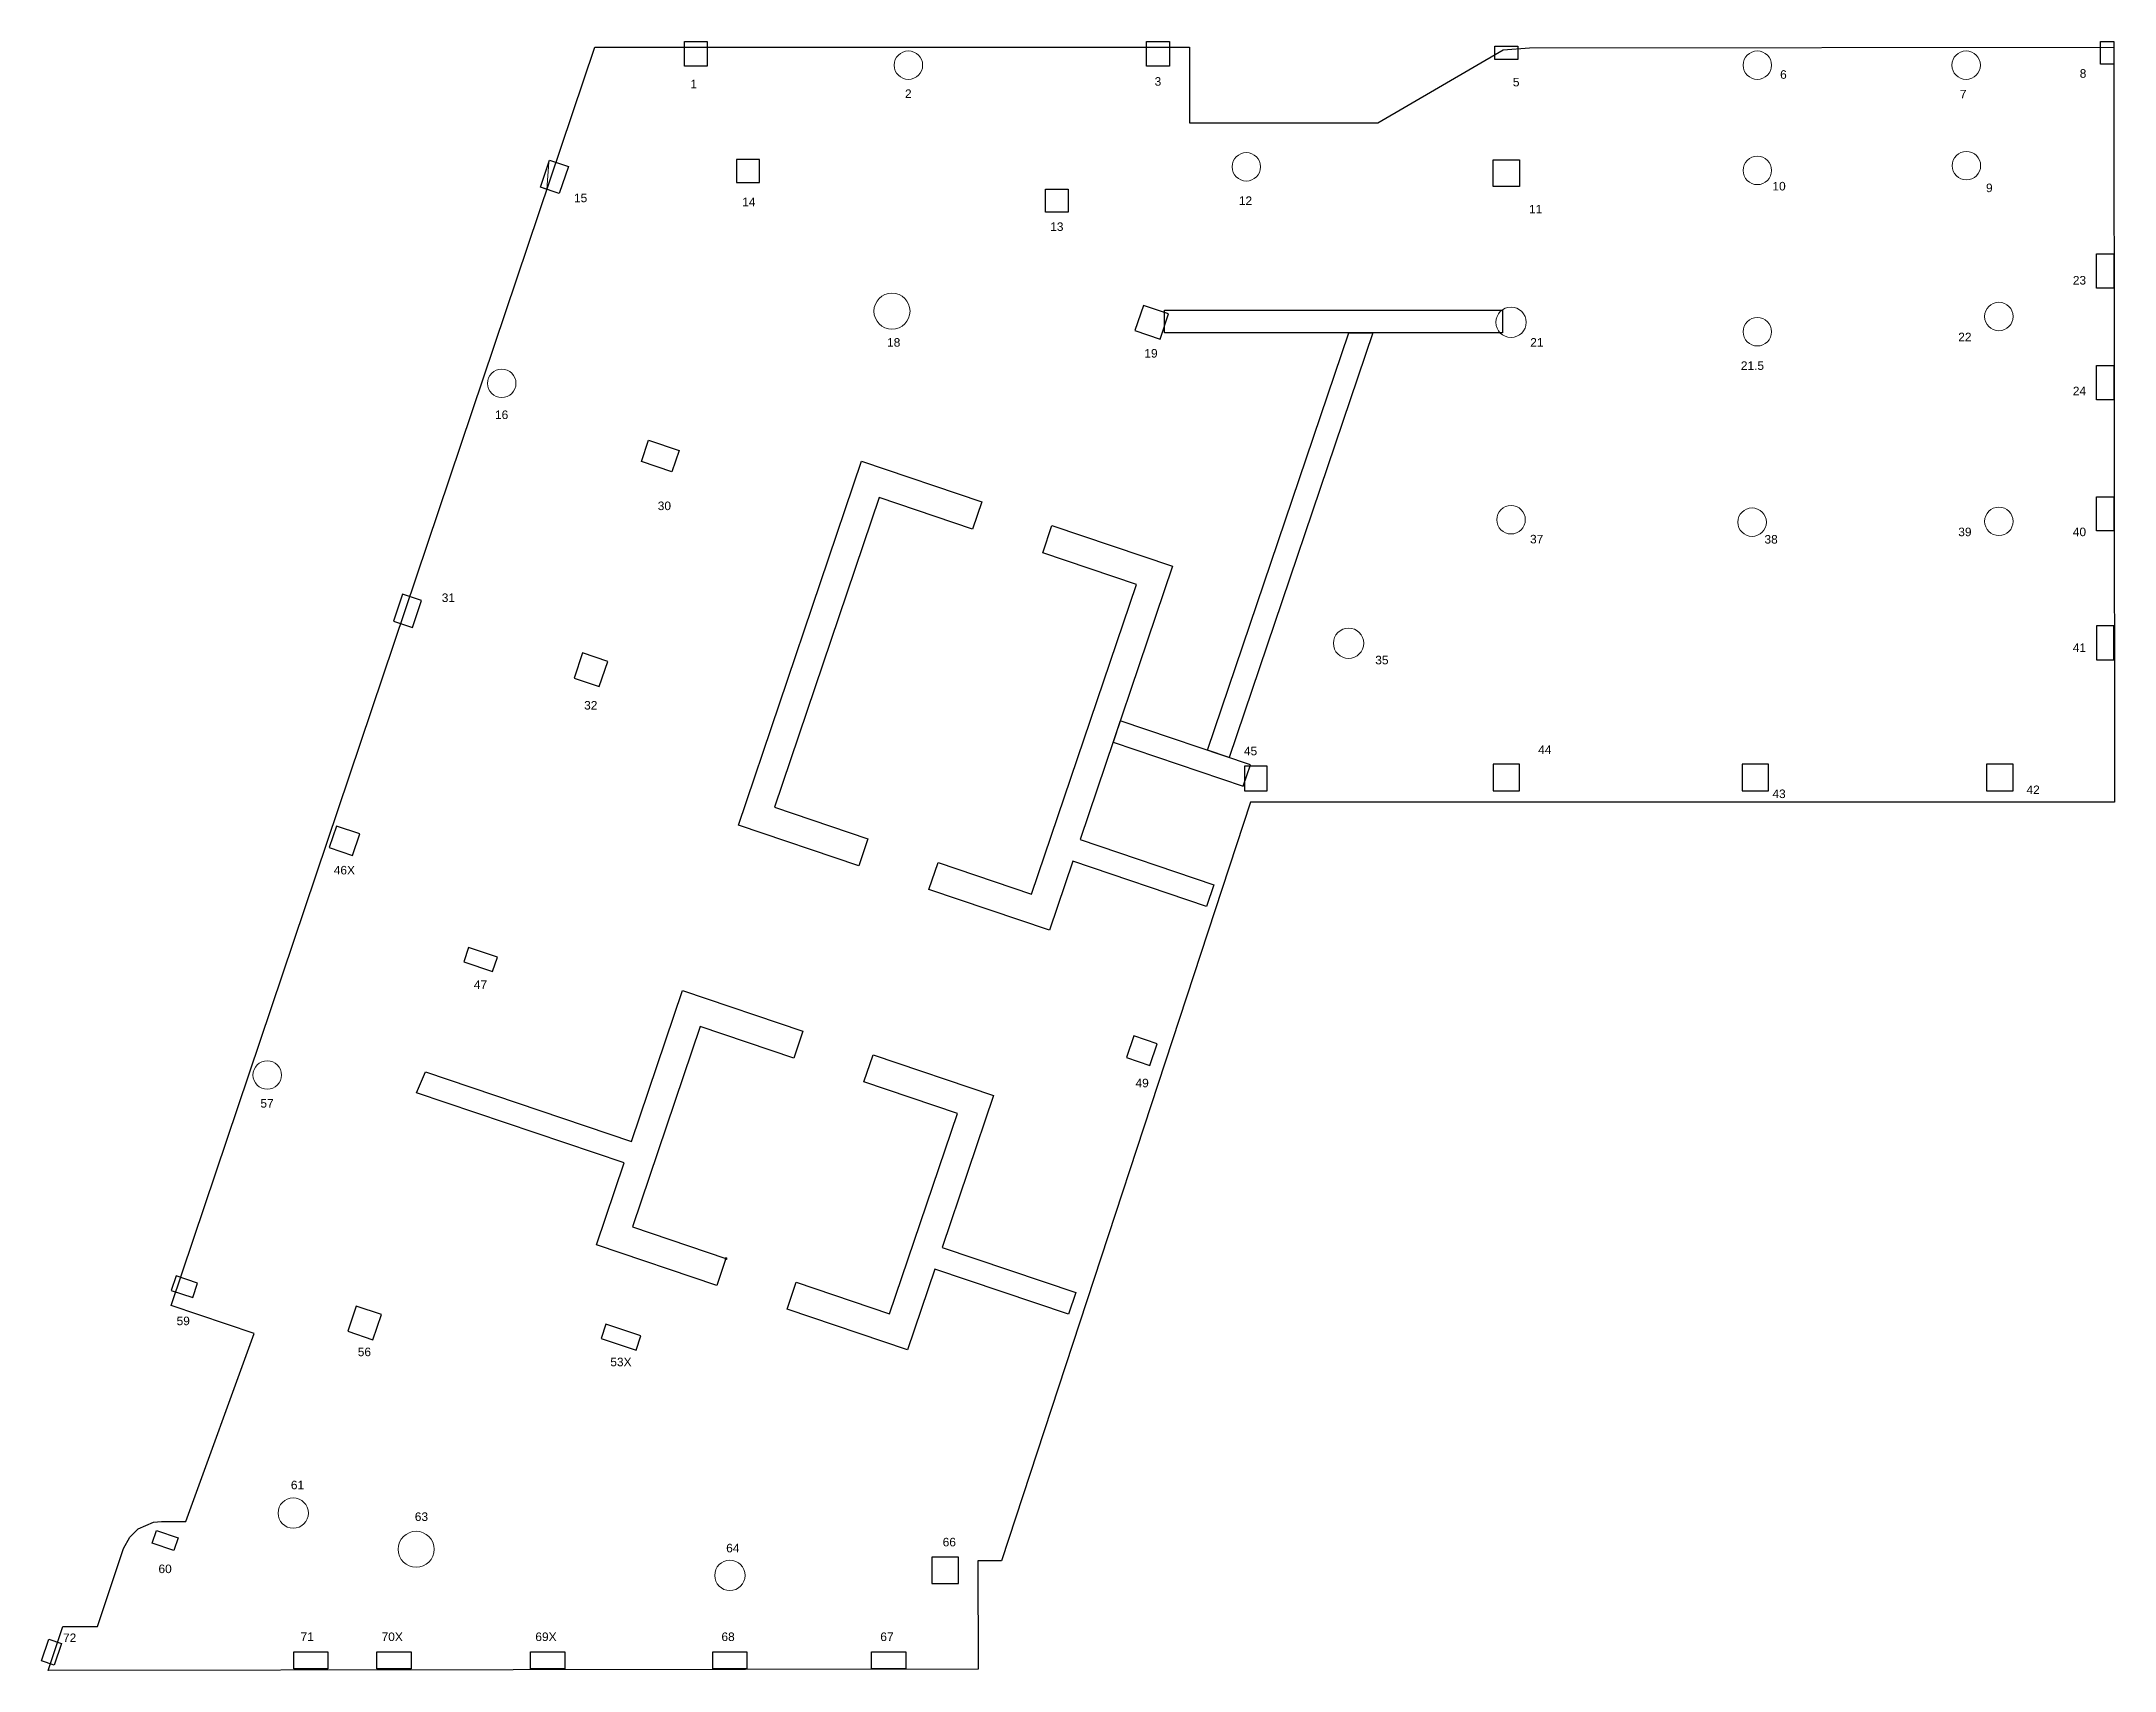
# Model space of a CAD drawing. Header units: inches. Extents: x 30 to 12637, y 0 to 49076.
# Drawn here: x 10451 to 12635, y 2999 to 4716 of the extents above; entities that cross this region are included whole.
import ezdxf

# ---------------------------------------------------------------- set-up
doc = ezdxf.new("R2010")
doc.units = ezdxf.units.IN
doc.header["$MEASUREMENT"] = 0
doc.header["$PDMODE"] = 35
for name, color, linetype in [('BEAM', 4, 'Continuous'), ('DATUM', 6, 'Continuous'), ('SLAB-RESIDENTIAL', 6, 'Continuous'), ('WALL', 1, 'Continuous')]:
    doc.layers.add(name, color=color, linetype=linetype)
doc.layers.add('COL-IDEN', color=171, linetype='Continuous', lineweight=30)
doc.layers.add('COLS', color=52, linetype='Continuous', lineweight=20)
doc.styles.add('Arial', font='arial.ttf', dxfattribs={"height": 9})

msp = doc.modelspace()

# ---------------------------------------------------------------- texts
at = {"layer": 'COL-IDEN', "lineweight": 9, "char_height": 9, "attachment_point": 1, "style": 'Arial'}
for s, insert, width in [('1', (11134.5, 4675.8), 8.484), ('3', (11623.6, 4678.5), 8.484), ('5', (12001.1, 4677.8), 8.484), ('6', (12282.7, 4685.8), 8.484), ('8', (12598.4, 4686.9), 19.998), ('2', (11360.6, 4665.6), 8.484), ('7', (12472.1, 4665.1), 8.484), ('15', (11011.8, 4555.7), 16.968), ('14', (11189.1, 4551.5), 16.968), ('12', (11712.4, 4552.8), 16.968), ('11', (12018.1, 4543.9), 16.968), ('13', (11513.6, 4525.4), 16.968), ('23', (12591.1, 4468.9), 16.968), ('18', (11341.7, 4403.4), 16.968), ('19', (11612.8, 4391.9), 16.968), ('21', (12019.4, 4403.4), 16.968), ('22', (12470.4, 4409.1), 16.968), ('21.5', (12241.3, 4378.9), 19.998), ('24', (12591.1, 4352.2), 16.968), ('16', (10928.6, 4327.1), 16.968), ('30', (11100.1, 4231.1), 16.968), ('37', (12019.2, 4196), 16.968), ('38', (12266.2, 4195.8), 16.968), ('39', (12470.4, 4203.6), 16.968), ('40', (12591.1, 4203.6), 16.968), ('31', (10872.5, 4134.2), 16.968), ('35', (11856.1, 4068.5), 16.968), ('41', (12591.1, 4081.5), 16.968), ('32', (11022.5, 4020.8), 16.968), ('45', (11717.7, 3972.6), 16.968), ('44', (12027.8, 3974), 16.968), ('42', (12542.3, 3931.7), 16.968), ('46X', (10758.7, 3847), 26.967), ('47', (10906.3, 3726.2), 16.968), ('49', (11603.5, 3622.6), 16.968), ('57', (10681.4, 3601.2), 16.968), ('59', (10593.1, 3371.8), 16.968), ('56', (10784, 3339.1), 16.968), ('53X', (11050.1, 3328.5), 26.967), ('61', (10713.5, 3198.8), 16.968), ('63', (10844.1, 3165.4), 16.968), ('64', (11172.2, 3132.3), 19.998), ('66', (11400.3, 3138.6), 16.968), ('60', (10574, 3110.4), 16.968), ('72', (10473.4, 3037.7), 16.968), ('71', (10723.7, 3038.8), 16.968), ('70X', (10809.1, 3038.8), 26.967), ('69X', (10971.1, 3038.8), 26.967), ('68', (11167.2, 3038.8), 16.968), ('67', (11334.6, 3038.8), 16.968)]:
    msp.add_mtext(s, dxfattribs=dict(at, insert=insert, width=width))

# ---------------------------------------------------------------- linework, layer by layer
at = {"layer": 'BEAM'}
for points in [[(11633.9, 4432.9), (11990.2, 4432.9), (11990.2, 4408.9), (11633.9, 4408.9)], [(11679.5, 3969), (11828.2, 4408.9), (11853.5, 4408.9), (11702.2, 3961.3)], [(11579.8, 3977.4), (11716.9, 3931), (11724.6, 3953.7), (11587.4, 4000.1)]]:
    msp.add_lwpolyline(points, close=True, dxfattribs=at)
at = {"layer": 'COLS', "lineweight": 30}
for points in [[(11128.2, 4716.2), (11152.2, 4716.2), (11152.2, 4690.2), (11128.2, 4690.2)], [(11615.2, 4716.2), (11639.2, 4716.2), (11639.2, 4690.2), (11615.2, 4690.2)], [(11982.2, 4711.2), (12006.2, 4711.2), (12006.2, 4697.2), (11982.2, 4697.2)], [(12620.2, 4716.2), (12634.2, 4716.2), (12634.2, 4692.2), (12620.2, 4692.2)], [(10976.4, 4562.6), (10986, 4591.1), (11005.9, 4584.3), (10996.3, 4555.9)], [(11207.2, 4591.6), (11183.2, 4591.6), (11183.2, 4567.6), (11207.2, 4567.6)], [(11980.2, 4591.2), (12008.2, 4591.2), (12008.2, 4563.2), (11980.2, 4563.2)], [(11508.7, 4560.3), (11532.7, 4560.3), (11532.7, 4536.3), (11508.7, 4536.3)], [(12616.2, 4492.2), (12634.2, 4492.2), (12634.2, 4456.2), (12616.2, 4456.2)], [(11611.9, 4437.8), (11602.9, 4411.3), (11629.4, 4402.3), (11638.4, 4428.9)], [(12616.2, 4374.4), (12634.2, 4374.4), (12634.2, 4338.4), (12616.2, 4338.4)], [(11082.8, 4273.2), (11090.5, 4295.9), (11122.7, 4285), (11115, 4262.3)], [(12616.2, 4236.2), (12634.2, 4236.2), (12634.2, 4200.2), (12616.2, 4200.2)], [(10851.2, 4126.7), (10831.3, 4133.4), (10821.7, 4105), (10841.6, 4098.2)], [(12616.2, 4064.2), (12634.2, 4064.2), (12634.2, 4100.2), (12616.2, 4100.2)], [(11047.4, 4062.6), (11020.9, 4071.6), (11011.9, 4045), (11038.4, 4036.1)], [(12008.2, 3926.2), (12008.2, 3954.2), (11980.2, 3954.2), (11980.2, 3926.2)], [(12528.2, 3926.2), (12528.2, 3954.2), (12500.2, 3954.2), (12500.2, 3926.2)], [(11718.2, 3952.2), (11718.2, 3926.2), (11742.2, 3926.2), (11742.2, 3952.2)], [(10753.8, 3866.3), (10778.4, 3857.9), (10786.1, 3880.7), (10761.5, 3889)], [(10900.8, 3761), (10895.7, 3745.8), (10926, 3735.6), (10931.2, 3750.7)], [(11626.4, 3659.5), (11601.8, 3667.8), (11594.1, 3645.1), (11618.7, 3636.7)], [(10587.4, 3399.5), (10610.2, 3391.8), (10615.3, 3407), (10592.6, 3414.7)], [(10808.9, 3374), (10782.4, 3383), (10773.4, 3356.5), (10800, 3347.5)], [(11077.2, 3336.3), (11082.4, 3351.5), (11045.4, 3364), (11040.3, 3348.8)], [(10567.5, 3133), (10572, 3146.3), (10594.8, 3138.6), (10590.3, 3125.4)], [(11388.9, 3090.3), (11416.9, 3090.3), (11416.9, 3118.3), (11388.9, 3118.3)], [(10450.7, 3008.9), (10458.4, 3031.7), (10471.7, 3027.2), (10464, 3004.4)], [(10716.5, 3018.5), (10752.5, 3018.5), (10752.5, 3000.5), (10716.5, 3000.5)], [(10804.1, 3018.5), (10840.1, 3018.5), (10840.1, 3000.5), (10804.1, 3000.5)], [(10966.1, 3018.5), (11002.1, 3018.5), (11002.1, 3000.5), (10966.1, 3000.5)], [(11158.1, 3018.5), (11194.1, 3018.5), (11194.1, 3000.5), (11158.1, 3000.5)], [(11325.4, 3018.5), (11361.4, 3018.5), (11361.4, 3000.5), (11325.4, 3000.5)]]:
    msp.add_lwpolyline(points, close=True, dxfattribs=at)
at = {"layer": 'COLS'}
msp.add_lwpolyline([(10976.3, 4562.4), (10985.3, 4588.9), (10983.3, 4560.1)], close=True, dxfattribs=at)
for centre, radius in [((11364.2, 4691.2), 15), ((12258.7, 4691.2), 15), ((12478.7, 4691.2), 15), ((11720.3, 4584), 15), ((11346.9, 4431.8), 19), ((11999.2, 4420.1), 16), ((12513.2, 4426.2), 15), ((12258.7, 4410.1), 15), ((10935.7, 4355.7), 15), ((11999.2, 4211.9), 15), ((12253.2, 4209.4), 15), ((12513.2, 4210.2), 15), ((11828, 4081.7), 16), ((10688.6, 3626.5), 15), ((10716, 3164.7), 16), ((10845.6, 3126.5), 19), ((11176.1, 3099), 16)]:
    msp.add_circle(centre, radius, dxfattribs=at)
at = {"layer": 'DATUM'}
msp.add_point((11172, 3433.1), dxfattribs=at)
at = {"layer": 'SLAB-RESIDENTIAL'}
msp.add_lwpolyline([(10457.8, 2998.7), (10473.4, 3045.1), (10509.7, 3045.1), (10537.3, 3127.3), (10543.8, 3139.4), (10552.6, 3148), (10568.8, 3155), (10577.1, 3155.9), (10603, 3155.9), (10674.9, 3354.1), (10587.4, 3383.6), (11033.8, 4710.2), (11660.4, 4710.2), (11660.5, 4630.4), (11859, 4630.4), (11990.8, 4707.4), (12018.8, 4709.5), (12634.2, 4710.3), (12635.1, 3914.2), (11724.5, 3914.2), (11462.2, 3114.5), (11437.4, 3114.5), (11437.6, 3000)], close=True, dxfattribs=at)
at = {"layer": 'WALL'}
for points in [[(11314.7, 4273.7), (11441.6, 4230.8), (11431.9, 4202.1), (11333.4, 4235.4), (11223, 3908.8), (11321.5, 3875.5), (11311.9, 3847.1), (11185, 3890)], [(11515.5, 4205.8), (11642.5, 4162.9), (11545.1, 3874.7), (11686, 3827.1), (11678.3, 3804.3), (11537.4, 3852), (11512.8, 3779.2), (11385.8, 3822.1), (11395.4, 3850.5), (11494, 3817.2), (11604.4, 4143.8), (11505.8, 4177.1)], [(11253, 3672.8), (11243.6, 3644.3), (11144.9, 3677.7), (11073.5, 3466.4), (11172, 3433.1), (11162.4, 3404.7), (11035.4, 3447.6), (11064.6, 3533.8), (10845.9, 3607.6), (10855.3, 3629.8), (11072.3, 3556.5), (11126.1, 3715.7)], [(11326.9, 3647.8), (11453.8, 3604.9), (11399.7, 3444.8), (11540.6, 3397.1), (11532.9, 3374.4), (11392, 3422), (11363.2, 3336.8), (11236.3, 3379.7), (11245.9, 3408.1), (11344.4, 3374.8), (11415.8, 3586.1), (11317.3, 3619.4)]]:
    msp.add_lwpolyline(points, close=True, dxfattribs=at)

msp.set_redraw_order([(e.dxf.handle, doc.entitydb.next_handle()) for e in msp.query("TEXT MTEXT ATTDEF DIMENSION ARC_DIMENSION")])  # texts and dimensions are drawn at this point

# ---------------------------------------------------------------- next in the draw order: texts
at = {"layer": 'COL-IDEN', "lineweight": 9, "char_height": 9, "width": 16.968, "attachment_point": 1, "style": 'Arial', "bg_fill": 3, "box_fill_scale": 1.25, "bg_fill_color": 9, "bg_fill_true_color": 13158600, "bg_fill_transparency": 0}
for s, insert in [('10', (12274.6, 4568.1)), ('9', (12499.6, 4566.3)), ('43', (12274.6, 3927.5))]:
    msp.add_mtext(s, dxfattribs=dict(at, insert=insert))

# ---------------------------------------------------------------- next in the draw order: linework, layer by layer
at = {"layer": 'COLS', "lineweight": 30}
msp.add_lwpolyline([(12270.6, 3926.2), (12270.6, 3954.2), (12242.6, 3954.2), (12242.6, 3926.2)], close=True, dxfattribs=at)
at = {"layer": 'COLS'}
for centre in [(12258.7, 4580.2), (12479, 4585.2)]:
    msp.add_circle(centre, 15, dxfattribs=at)

doc.saveas('drawing.dxf')
